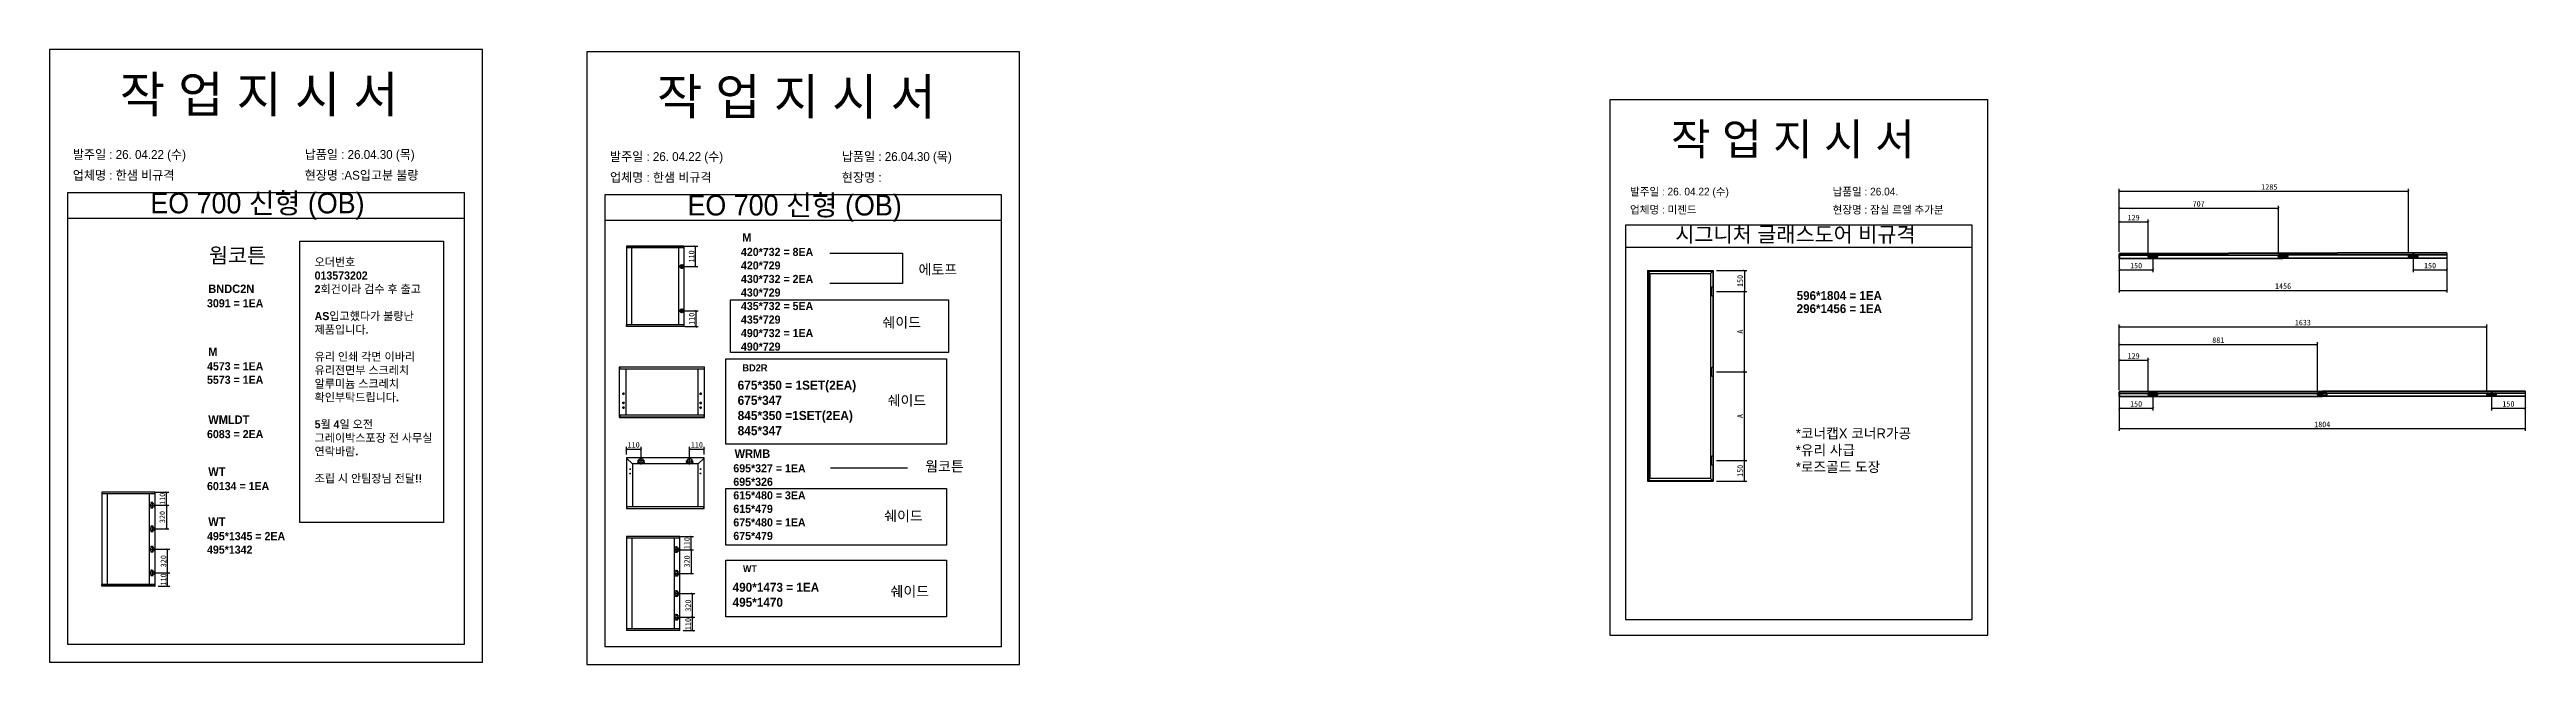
# Model space of a CAD drawing. Header units: millimetres. Extents: x -44117 to 256353, y -2095463 to 65325.
# Drawn here: x 110808 to 121812, y -891624 to -888895 of the extents above; entities that cross this region are included whole.
import ezdxf

# ---------------------------------------------------------------- set-up
doc = ezdxf.new("R2010")
doc.units = ezdxf.units.MM
doc.header["$LTSCALE"] = 10
doc.layers.add('1', color=2, linetype='Continuous', lineweight=40)
doc.layers.add('Layer1', color=7, linetype='Continuous', lineweight=70)
doc.styles.add('MtX_Gulim', font='')
doc.styles.get('MtX_Gulim').set_extended_font_data('Gulim', bold=True)
doc.dimstyles.new('ISO-25', dxfattribs={"dimtxt": 2.5, "dimasz": 2.5, "dimexe": 1, "dimexo": 1, "dimtad": 1, "dimtxsty": 'Standard', "dimblk": 'ARCHTICK', "dimcen": 2.5, "dimadec": 0, "dimazin": 0, "dimtfac": 1, "dimtmove": 0, "dimatfit": 3, "dimfxl": 0, "dimarcsym": 0})

msp = doc.modelspace()

# ---------------------------------------------------------------- texts
at = {"linetype": 'Continuous', "style": 'MtX_Gulim'}
for s, height, p in [('M', 37.49849, (113885.39677, -889747.79676)), ('BNDC2N', 37.498494, (111513.13663, -889975.68798)), ('596*1804 = 1EA', 39.2712622, (118570.27152, -890006.69796)), ('296*1456 = 1EA', 39.2712622, (118570.27152, -890064.60796)), ('M', 37.49849, (111513.13663, -890255.27239)), ('BD2R', 31.421769, (113885.81522, -890323.64131)), ('WMLDT', 37.498494, (111513.13663, -890556.57209)), ('WRMB', 37.498494, (113851.48874, -890707.52779)), ('WT', 37.498494, (111513.13663, -890787.29709)), ('WT', 37.498494, (111513.13663, -891009.4534)), ('WT', 30.315933, (113888.72118, -891214.4855))]:
    msp.add_text(s, height=height, dxfattribs=at).set_placement(p)
at = {"attachment_point": 1}
for s, width, gutter_width, heights, insert, char_height in [('{\\fGulim|b0|i0|c129|p50;작 업 지 시 서}', 3786.0728481, 14.30944, [-178.40505], (111120.11949, -889014.27026), 160.2657825), ('{\\fGulim|b0|i0|c129|p50;작 업 지 시 서}', 3786.0728481, 14.30944, [-178.40505], (113506.6303, -889023.6356), 160.2657825), ('{\\fGulim|b0|i0|c129|p50;작 업 지 시 서}', 3307.3198183, 12.5, [-155.84554], (118012.13222, -889222.88071), 140), ('\\pt11;{\\fGulim|b0|i0|c129|p50;발주일 : 26. 04.22 (수)}', 3786.0728481, 14.30944, [39.49878], (110911.27661, -889341.01398), 39.2651167), ('{\\fGulim|b0|i0|c129|p50;납품일 : 26.04.30 (목)}', 3786.0728481, 14.30944, [40.16974], (111941.53143, -889341.01398), 39.2651167), ('\\pt11;{\\fGulim|b0|i0|c129|p50;발주일 : 26. 04.22 (수)}', 3786.0728481, 14.30944, [39.49878], (113297.78741, -889350.37931), 39.2651167), ('{\\fGulim|b0|i0|c129|p50;납품일 : 26.04.30 (목)}', 3786.0728481, 14.30944, [40.16974], (114328.04224, -889350.37931), 39.2651167), ('{\\fGulim|b0|i0|c129|p50;업체명 : 한샘 비규격}', 3786.0728481, 14.30944, [41.34032], (110911.27661, -889433.34559), 39.2651167), ('{\\fGulim|b0|i0|c129|p50;현장명 :AS입고분 불량}', 3786.0728481, 14.30944, [45.21037], (111941.53143, -889433.34559), 39.2651167), ('{\\fGulim|b0|i0|c129|p50;업체명 : 한샘 비규격}', 3786.0728481, 14.30944, [41.34032], (113297.78741, -889442.71092), 39.2651167), ('{\\fGulim|b0|i0|c129|p50;현장명 :}', 3786.0728481, 14.30944, [45.21037], (114328.04224, -889442.71092), 39.2651167), ('{\\fGulim|b0|i0|c129|p50;EO 700 신형 (OB)}', 2155.3243433, 8.14604, [-114.80382], (111255.50316, -889530.85105), 91.2356303), ('{\\fGulim|b0|i0|c129|p50;EO 700 신형 (OB)}', 2155.3243433, 8.14604, [-114.80382], (113642.01396, -889540.21638), 91.2356303), ('{\\fGulim|b0|i0|c129|p50;업체명 : 미젠드}', 3307.3198183, 12.5, [36.11279], (117829.69774, -889588.96351), 34.3), ('\\pt11;{\\fGulim|b0|i0|c129|p50;발주일 : 26. 04.22 (수)}', 3307.3198183, 12.5, [34.50412], (117829.69774, -889508.30733), 34.3), ('{\\fGulim|b0|i0|c129|p50;현장명 : 잠실 르엘 추가분}', 3307.3198183, 12.5, [-38.31917], (118729.67573, -889588.96351), 34.3), ('{\\fGulim|b0|i0|c129|p50;납품일 : 26.04.}', 3307.3198183, 12.5, [35.09023], (118729.67573, -889508.30733), 34.3), ('{\\fGulim|b0|i0|c129|p50;시그니처 글래스도어 비규격}', 1597.0710432, 6.03612, [-75.34624], (118031.04768, -889681.67013), 67.6045736), ('{\\f굴림|b1|i0|c129|p50;웜코튼}', 20428.7433951, 262.73174, [-72.92146], (111515.7794, -889775.22491), 67.5595903), ('{\\f굴림|b1|i0|c129|p50;오더번호\\P013573202\\P2회건이라 검수 후 출고\\P\\PAS입고했다가 불량난\\P제품입니다.\\P\\P\\C1;유리 인쇄 각면 이바리\\P유리전면부 스크레치\\P알루미늄 스크레치\\P\\C256;확인부탁드립니다.\\P\\P5월 4일 오전 그레이박스포장 전 사무실 연락바람.\\P\\P조립 시 안팀장님 전달!!}', 546.7158855, 140.08053, [1113.87642], (111985.46823, -889819.94584), 36.0207087), ('{\\f굴림|b1|i0|c129|p50;420*732 = 8EA\\P\\C1;420*729\\P\\C256;430*732 = 2EA\\P\\C1;430*729\\P\\C256;435*732 = 5EA\\P\\C240;\\c2367469;435*729\\P\\C256;490*732 = 1EA\\P\\C240;\\c2367469;490*729}', 10891.9816234, 140.08053, [-457.92994], (113879.7301, -889775.14835), 36.0207087), ('{\\f굴림|b1|i0|c129|p50;에토프}', 13746.5878503, 176.7933, [-50.57251], (114668.63, -889848.79451), 45.4611341), ('{\\f굴림|b1|i0|c129|p50;3091 = 1EA}', 10891.9816234, 140.08053, [-37.11658], (111507.46995, -890003.03956), 36.0207087), ('{\\f굴림|b1|i0|c129|p50;쉐이드}', 13746.5878503, 176.7933, [-50.51237], (114508.31006, -890083.33665), 45.4611341), ('{\\f굴림|b1|i0|c129|p50;4573 = 1EA\\P5573 = 1EA}', 10891.9816234, 140.08053, [-97.24638], (111507.46995, -890282.62397), 36.0207087), ('{\\f굴림|b1|i0|c129|p50;675*350 = 1SET(2EA)\\P\\C1;675*347\\P\\C256;845*350 =1SET(2EA)\\P\\C1;845*347}', 12198.822037, 156.88766, [-252.46106], (113864.99205, -890364.59978), 40.342541), ('{\\f굴림|b1|i0|c129|p50;쉐이드}', 13746.5878503, 176.7933, [-50.51237], (114531.46738, -890430.47764), 45.4611341), ('{\\f굴림|b1|i0|c129|p50;6083 = 2EA}', 10891.9816234, 140.08053, [-37.06893], (111507.46995, -890583.92368), 36.0207087), ('{\\fGulim|b0|i0|c129|p50;*코너캡X 코너R가공\\P*유리 사급\\P*로즈골드 도장}', 1055.7982644, 3.99038, [-202.89078], (118565.93083, -890576.20932), 44.6923083), ('{\\f굴림|b1|i0|c129|p50;695*327 = 1EA\\P\\C1;695*326\\P\\C256;615*480 = 3EA\\P\\C1;615*479\\P\\C256;675*480 = 1EA\\P\\C1;675*479}', 10891.9816234, 140.08053, [454.32757], (113845.82207, -890735.59967), 36.0207087), ('{\\f굴림|b1|i0|c129|p50;웜코튼}', 13746.5878503, 176.7933, [-49.06916], (114698.31888, -890722.62016), 45.4611341), ('{\\f굴림|b1|i0|c129|p50;60134 = 1EA}', 10891.9816234, 140.08053, [-37.11658], (111507.46995, -890814.64868), 36.0207087), ('{\\f굴림|b1|i0|c129|p50;쉐이드}', 13746.5878503, 176.7933, [-50.51237], (114515.96646, -890942.51138), 45.4611341), ('{\\f굴림|b1|i0|c129|p50;495*1345 = 2EA\\P\\C1;495*1342}', 10891.9816234, 140.08053, [97.15109], (111507.46995, -891036.80499), 36.0207087), ('{\\f굴림|b1|i0|c129|p50;490*1473 = 1EA\\P\\C1;495*1470}', 12072.7918459, 155.2668, [-107.68333], (113842.52396, -891261.9661), 39.9257485), ('{\\f굴림|b1|i0|c129|p50;쉐이드}', 13746.5878503, 176.7933, [-50.51237], (114544.19885, -891277.10579), 45.4611341)]:
    msp.add_mtext_dynamic_manual_height_columns(s, width=width, gutter_width=gutter_width, heights=heights, dxfattribs=dict(at, insert=insert, char_height=char_height))

# ---------------------------------------------------------------- blocks, each defined once
blk = doc.blocks.new('_ArchTick')
at = {"color": 0, "linetype": 'ByBlock', "const_width": 0.15}
blk.add_lwpolyline([(-0.5, -0.5), (0.5, 0.5)], dxfattribs=at)
blk = doc.blocks.new('*D5861')
at = {"color": 0, "lineweight": -2}
for p, q in [((111280, -890860), (111338, -890860)), ((111280, -890918), (111338, -890918)), ((111328, -890918), (111328, -890860))]:
    blk.add_line(p, q, dxfattribs=at)
at = {"layer": 'Defpoints', "color": 0}
for p in [(111265, -890860), (111265, -890918), (111328, -890860)]:
    blk.add_point(p, dxfattribs=at)
at = {"color": 0, "lineweight": -2, "xscale": 10, "yscale": 10, "zscale": 10}
for p, rotation in [((111328, -890860), 90), ((111328, -890918), 270)]:
    blk.add_blockref('_ArchTick', p, dxfattribs=dict(at, rotation=rotation))
at = {"color": 0, "insert": (111309, -890889), "char_height": 25, "attachment_point": 5, "rotation": 90}
blk.add_mtext('110', dxfattribs=at)
blk = doc.blocks.new('*D5862')
at = {"color": 0, "lineweight": -2}
for p, q in [((111280, -891218), (111342, -891218)), ((111332, -891277), (111332, -891218)), ((111291, -891277), (111342, -891277))]:
    blk.add_line(p, q, dxfattribs=at)
at = {"layer": 'Defpoints', "color": 0}
for p in [(111265, -891218), (111332, -891218), (111276, -891277)]:
    blk.add_point(p, dxfattribs=at)
at = {"color": 0, "lineweight": -2, "xscale": 10, "yscale": 10, "zscale": 10}
for p, rotation in [((111332, -891218), 90), ((111332, -891277), 270)]:
    blk.add_blockref('_ArchTick', p, dxfattribs=dict(at, rotation=rotation))
at = {"color": 0, "insert": (111314, -891247), "char_height": 25, "attachment_point": 5, "rotation": 90}
blk.add_mtext('110', dxfattribs=at)
blk = doc.blocks.new('*D5863')
at = {"color": 0, "lineweight": -2}
for p, q in [((111280, -891113), (111342, -891113)), ((111332, -891218), (111332, -891113)), ((111280, -891218), (111342, -891218))]:
    blk.add_line(p, q, dxfattribs=at)
at = {"layer": 'Defpoints', "color": 0}
for p in [(111265, -891113), (111332, -891113), (111265, -891218)]:
    blk.add_point(p, dxfattribs=at)
at = {"color": 0, "lineweight": -2, "xscale": 10, "yscale": 10, "zscale": 10}
for p, rotation in [((111332, -891113), 90), ((111332, -891218), 270)]:
    blk.add_blockref('_ArchTick', p, dxfattribs=dict(at, rotation=rotation))
at = {"color": 0, "insert": (111314, -891166), "char_height": 25, "attachment_point": 5, "rotation": 90}
blk.add_mtext('320', dxfattribs=at)
blk = doc.blocks.new('*D5864')
at = {"color": 0, "lineweight": -2}
for p, q in [((111280, -890918), (111338, -890918)), ((111328, -890918), (111328, -891023)), ((111280, -891023), (111338, -891023))]:
    blk.add_line(p, q, dxfattribs=at)
at = {"layer": 'Defpoints', "color": 0}
for p in [(111265, -890918), (111265, -891023), (111328, -891023)]:
    blk.add_point(p, dxfattribs=at)
at = {"color": 0, "lineweight": -2, "xscale": 10, "yscale": 10, "zscale": 10}
for p, rotation in [((111328, -890918), 90), ((111328, -891023), 270)]:
    blk.add_blockref('_ArchTick', p, dxfattribs=dict(at, rotation=rotation))
at = {"color": 0, "insert": (111309, -890970), "char_height": 25, "attachment_point": 5, "rotation": 90}
blk.add_mtext('320', dxfattribs=at)
blk = doc.blocks.new('*D5865')
at = {"color": 0, "lineweight": -2}
for p, q in [((113631, -889768), (113688, -889768)), ((113678, -889858), (113678, -889768)), ((113631, -889858), (113688, -889858))]:
    blk.add_line(p, q, dxfattribs=at)
at = {"layer": 'Defpoints', "color": 0}
for p in [(113616, -889768), (113678, -889768), (113616, -889858)]:
    blk.add_point(p, dxfattribs=at)
at = {"color": 0, "lineweight": -2, "xscale": 10, "yscale": 10, "zscale": 10}
for p, rotation in [((113678, -889768), 90), ((113678, -889858), 270)]:
    blk.add_blockref('_ArchTick', p, dxfattribs=dict(at, rotation=rotation))
at = {"color": 0, "insert": (113660, -889813), "char_height": 25, "attachment_point": 5, "rotation": 90}
blk.add_mtext('110', dxfattribs=at)
blk = doc.blocks.new('*D5866')
at = {"color": 0, "lineweight": -2}
for p, q in [((113631, -890055), (113689, -890055)), ((113631, -890125), (113689, -890125)), ((113679, -890055), (113679, -890125))]:
    blk.add_line(p, q, dxfattribs=at)
at = {"layer": 'Defpoints', "color": 0}
for p in [(113616, -890055), (113616, -890125), (113679, -890125)]:
    blk.add_point(p, dxfattribs=at)
at = {"color": 0, "lineweight": -2, "xscale": 10, "yscale": 10, "zscale": 10}
for p, rotation in [((113679, -890055), 90), ((113679, -890125), 270)]:
    blk.add_blockref('_ArchTick', p, dxfattribs=dict(at, rotation=rotation))
at = {"color": 0, "insert": (113661, -890090), "char_height": 25, "attachment_point": 5, "rotation": 90}
blk.add_mtext('110', dxfattribs=at)
blk = doc.blocks.new('*D5867')
at = {"color": 0, "lineweight": -2}
for p, q in [((113371, -890693), (113371, -890659)), ((113371, -890669), (113436, -890669)), ((113436, -890706), (113436, -890659))]:
    blk.add_line(p, q, dxfattribs=at)
at = {"layer": 'Defpoints', "color": 0}
for p in [(113436, -890669), (113371, -890708), (113436, -890721)]:
    blk.add_point(p, dxfattribs=at)
at = {"color": 0, "lineweight": -2, "xscale": 10, "yscale": 10, "zscale": 10, "rotation": 180}
blk.add_blockref('_ArchTick', (113371, -890669), dxfattribs=at)
at = {"color": 0, "lineweight": -2, "xscale": 10, "yscale": 10, "zscale": 10}
blk.add_blockref('_ArchTick', (113436, -890669), dxfattribs=at)
at = {"color": 0, "insert": (113403, -890650), "char_height": 25, "attachment_point": 5}
blk.add_mtext('110', dxfattribs=at)
blk = doc.blocks.new('*D5868')
at = {"color": 0, "lineweight": -2}
for p, q in [((113651, -890706), (113651, -890659)), ((113651, -890669), (113716, -890669)), ((113716, -890693), (113716, -890659))]:
    blk.add_line(p, q, dxfattribs=at)
at = {"layer": 'Defpoints', "color": 0}
for p in [(113716, -890669), (113651, -890721), (113716, -890708)]:
    blk.add_point(p, dxfattribs=at)
at = {"color": 0, "lineweight": -2, "xscale": 10, "yscale": 10, "zscale": 10, "rotation": 180}
blk.add_blockref('_ArchTick', (113651, -890669), dxfattribs=at)
at = {"color": 0, "lineweight": -2, "xscale": 10, "yscale": 10, "zscale": 10}
blk.add_blockref('_ArchTick', (113716, -890669), dxfattribs=at)
at = {"color": 0, "insert": (113684, -890650), "char_height": 25, "attachment_point": 5}
blk.add_mtext('110', dxfattribs=at)
blk = doc.blocks.new('*D5870')
at = {"color": 0, "lineweight": -2}
for p, q in [((113611, -891057), (113669, -891057)), ((113611, -891115), (113669, -891115)), ((113659, -891115), (113659, -891057))]:
    blk.add_line(p, q, dxfattribs=at)
at = {"layer": 'Defpoints', "color": 0}
for p in [(113596, -891057), (113596, -891115), (113659, -891057)]:
    blk.add_point(p, dxfattribs=at)
at = {"color": 0, "lineweight": -2, "xscale": 10, "yscale": 10, "zscale": 10}
for p, rotation in [((113659, -891057), 90), ((113659, -891115), 270)]:
    blk.add_blockref('_ArchTick', p, dxfattribs=dict(at, rotation=rotation))
at = {"color": 0, "insert": (113640, -891086), "char_height": 25, "attachment_point": 5, "rotation": 90}
blk.add_mtext('110', dxfattribs=at)
blk = doc.blocks.new('*D5871')
at = {"color": 0, "lineweight": -2}
for p, q in [((113611, -891415), (113674, -891415)), ((113664, -891474), (113664, -891415)), ((113623, -891474), (113674, -891474))]:
    blk.add_line(p, q, dxfattribs=at)
at = {"layer": 'Defpoints', "color": 0}
for p in [(113596, -891415), (113664, -891415), (113608, -891474)]:
    blk.add_point(p, dxfattribs=at)
at = {"color": 0, "lineweight": -2, "xscale": 10, "yscale": 10, "zscale": 10}
for p, rotation in [((113664, -891415), 90), ((113664, -891474), 270)]:
    blk.add_blockref('_ArchTick', p, dxfattribs=dict(at, rotation=rotation))
at = {"color": 0, "insert": (113645, -891445), "char_height": 25, "attachment_point": 5, "rotation": 90}
blk.add_mtext('110', dxfattribs=at)
blk = doc.blocks.new('*D5872')
at = {"color": 0, "lineweight": -2}
for p, q in [((113611, -891310), (113674, -891310)), ((113664, -891415), (113664, -891310)), ((113611, -891415), (113674, -891415))]:
    blk.add_line(p, q, dxfattribs=at)
at = {"layer": 'Defpoints', "color": 0}
for p in [(113596, -891310), (113664, -891310), (113596, -891415)]:
    blk.add_point(p, dxfattribs=at)
at = {"color": 0, "lineweight": -2, "xscale": 10, "yscale": 10, "zscale": 10}
for p, rotation in [((113664, -891310), 90), ((113664, -891415), 270)]:
    blk.add_blockref('_ArchTick', p, dxfattribs=dict(at, rotation=rotation))
at = {"color": 0, "insert": (113645, -891363), "char_height": 25, "attachment_point": 5, "rotation": 90}
blk.add_mtext('320', dxfattribs=at)
blk = doc.blocks.new('*D5873')
at = {"color": 0, "lineweight": -2}
for p, q in [((113611, -891115), (113669, -891115)), ((113659, -891115), (113659, -891220)), ((113611, -891220), (113669, -891220))]:
    blk.add_line(p, q, dxfattribs=at)
at = {"layer": 'Defpoints', "color": 0}
for p in [(113596, -891115), (113596, -891220), (113659, -891220)]:
    blk.add_point(p, dxfattribs=at)
at = {"color": 0, "lineweight": -2, "xscale": 10, "yscale": 10, "zscale": 10}
for p, rotation in [((113659, -891115), 90), ((113659, -891220), 270)]:
    blk.add_blockref('_ArchTick', p, dxfattribs=dict(at, rotation=rotation))
at = {"color": 0, "insert": (113640, -891167), "char_height": 25, "attachment_point": 5, "rotation": 90}
blk.add_mtext('320', dxfattribs=at)
blk = doc.blocks.new('*D5874')
at = {"color": 0, "lineweight": -2}
for p, q in [((118214, -889876), (118348, -889876)), ((118338, -889876), (118338, -889969)), ((118214, -889969), (118348, -889969))]:
    blk.add_line(p, q, dxfattribs=at)
at = {"layer": 'Defpoints', "color": 0}
for p in [(118199, -889876), (118199, -889969), (118338, -889969)]:
    blk.add_point(p, dxfattribs=at)
at = {"color": 0, "lineweight": -2, "xscale": 10, "yscale": 10, "zscale": 10}
for p, rotation in [((118338, -889876), 90), ((118338, -889969), 270)]:
    blk.add_blockref('_ArchTick', p, dxfattribs=dict(at, rotation=rotation))
at = {"color": 0, "insert": (118319, -889922), "char_height": 25, "attachment_point": 5, "rotation": 90}
blk.add_mtext('150', dxfattribs=at)
blk = doc.blocks.new('*D5875')
at = {"color": 0, "lineweight": -2}
for p, q in [((118214, -890719), (118348, -890719)), ((118214, -890811), (118348, -890811)), ((118338, -890811), (118338, -890719))]:
    blk.add_line(p, q, dxfattribs=at)
at = {"layer": 'Defpoints', "color": 0}
for p in [(118199, -890719), (118199, -890811), (118338, -890719)]:
    blk.add_point(p, dxfattribs=at)
at = {"color": 0, "lineweight": -2, "xscale": 10, "yscale": 10, "zscale": 10}
for p, rotation in [((118338, -890719), 90), ((118338, -890811), 270)]:
    blk.add_blockref('_ArchTick', p, dxfattribs=dict(at, rotation=rotation))
at = {"color": 0, "insert": (118319, -890765), "char_height": 25, "attachment_point": 5, "rotation": 90}
blk.add_mtext('150', dxfattribs=at)
blk = doc.blocks.new('*D5876')
at = {"color": 0, "lineweight": -2}
for p, q in [((118214, -890326), (118348, -890326)), ((118338, -890719), (118338, -890326)), ((118214, -890719), (118348, -890719))]:
    blk.add_line(p, q, dxfattribs=at)
at = {"layer": 'Defpoints', "color": 0}
for p in [(118199, -890326), (118338, -890326), (118199, -890719)]:
    blk.add_point(p, dxfattribs=at)
at = {"color": 0, "lineweight": -2, "xscale": 10, "yscale": 10, "zscale": 10}
for p, rotation in [((118338, -890326), 90), ((118338, -890719), 270)]:
    blk.add_blockref('_ArchTick', p, dxfattribs=dict(at, rotation=rotation))
at = {"color": 0, "insert": (118319, -890522), "char_height": 25, "attachment_point": 5, "rotation": 90}
blk.add_mtext('A', dxfattribs=at)
blk = doc.blocks.new('*D5877')
at = {"color": 0, "lineweight": -2}
for p, q in [((118214, -889969), (118348, -889969)), ((118338, -890326), (118338, -889969)), ((118214, -890326), (118348, -890326))]:
    blk.add_line(p, q, dxfattribs=at)
at = {"layer": 'Defpoints', "color": 0}
for p in [(118199, -889969), (118338, -889969), (118199, -890326)]:
    blk.add_point(p, dxfattribs=at)
at = {"color": 0, "lineweight": -2, "xscale": 10, "yscale": 10, "zscale": 10}
for p, rotation in [((118338, -889969), 90), ((118338, -890326), 270)]:
    blk.add_blockref('_ArchTick', p, dxfattribs=dict(at, rotation=rotation))
at = {"color": 0, "insert": (118319, -890147), "char_height": 25, "attachment_point": 5, "rotation": 90}
blk.add_mtext('A', dxfattribs=at)
blk = doc.blocks.new('*D5878')
at = {"color": 0, "lineweight": -2}
for p, q in [((120003, -889816), (120003, -889883)), ((120003, -889873), (120153, -889873)), ((120153, -889822), (120153, -889883))]:
    blk.add_line(p, q, dxfattribs=at)
at = {"layer": 'Defpoints', "color": 0}
for p in [(120003, -889801), (120153, -889807), (120153, -889873)]:
    blk.add_point(p, dxfattribs=at)
at = {"color": 0, "lineweight": -2, "xscale": 10, "yscale": 10, "zscale": 10, "rotation": 180}
blk.add_blockref('_ArchTick', (120003, -889873), dxfattribs=at)
at = {"color": 0, "lineweight": -2, "xscale": 10, "yscale": 10, "zscale": 10}
blk.add_blockref('_ArchTick', (120153, -889873), dxfattribs=at)
at = {"color": 0, "insert": (120078, -889854), "char_height": 25, "attachment_point": 5}
blk.add_mtext('150', dxfattribs=at)
blk = doc.blocks.new('*D5879')
at = {"color": 0, "lineweight": -2}
for p, q in [((120003, -889816), (120003, -889974)), ((121459, -889834), (121459, -889974)), ((120003, -889964), (121459, -889964))]:
    blk.add_line(p, q, dxfattribs=at)
at = {"layer": 'Defpoints', "color": 0}
for p in [(120003, -889801), (121459, -889819), (121459, -889964)]:
    blk.add_point(p, dxfattribs=at)
at = {"color": 0, "lineweight": -2, "xscale": 10, "yscale": 10, "zscale": 10, "rotation": 180}
blk.add_blockref('_ArchTick', (120003, -889964), dxfattribs=at)
at = {"color": 0, "lineweight": -2, "xscale": 10, "yscale": 10, "zscale": 10}
blk.add_blockref('_ArchTick', (121459, -889964), dxfattribs=at)
at = {"color": 0, "insert": (120731, -889945), "char_height": 25, "attachment_point": 5}
blk.add_mtext('1456', dxfattribs=at)
blk = doc.blocks.new('*D5880')
at = {"color": 0, "lineweight": -2}
for p, q in [((120003, -889793), (120003, -889650)), ((120003, -889660), (120132, -889660)), ((120132, -889797), (120132, -889650))]:
    blk.add_line(p, q, dxfattribs=at)
at = {"layer": 'Defpoints', "color": 0}
for p in [(120132, -889660), (120003, -889808), (120132, -889812)]:
    blk.add_point(p, dxfattribs=at)
at = {"color": 0, "lineweight": -2, "xscale": 10, "yscale": 10, "zscale": 10, "rotation": 180}
blk.add_blockref('_ArchTick', (120003, -889660), dxfattribs=at)
at = {"color": 0, "lineweight": -2, "xscale": 10, "yscale": 10, "zscale": 10}
blk.add_blockref('_ArchTick', (120132, -889660), dxfattribs=at)
at = {"color": 0, "insert": (120067, -889641), "char_height": 25, "attachment_point": 5}
blk.add_mtext('129', dxfattribs=at)
blk = doc.blocks.new('*D5881')
at = {"color": 0, "lineweight": -2}
for p, q in [((121459, -889820), (121459, -889883)), ((121309, -889822), (121309, -889883)), ((121309, -889873), (121459, -889873))]:
    blk.add_line(p, q, dxfattribs=at)
at = {"layer": 'Defpoints', "color": 0}
for p in [(121309, -889807), (121459, -889805), (121459, -889873)]:
    blk.add_point(p, dxfattribs=at)
at = {"color": 0, "lineweight": -2, "xscale": 10, "yscale": 10, "zscale": 10, "rotation": 180}
blk.add_blockref('_ArchTick', (121309, -889873), dxfattribs=at)
at = {"color": 0, "lineweight": -2, "xscale": 10, "yscale": 10, "zscale": 10}
blk.add_blockref('_ArchTick', (121459, -889873), dxfattribs=at)
at = {"color": 0, "insert": (121384, -889854), "char_height": 25, "attachment_point": 5}
blk.add_mtext('150', dxfattribs=at)
blk = doc.blocks.new('*D5882')
at = {"color": 0, "lineweight": -2}
for p, q in [((120003, -889786), (120003, -889513)), ((120003, -889523), (121288, -889523)), ((121288, -889797), (121288, -889513))]:
    blk.add_line(p, q, dxfattribs=at)
at = {"layer": 'Defpoints', "color": 0}
for p in [(121288, -889523), (120003, -889801), (121288, -889812)]:
    blk.add_point(p, dxfattribs=at)
at = {"color": 0, "lineweight": -2, "xscale": 10, "yscale": 10, "zscale": 10, "rotation": 180}
blk.add_blockref('_ArchTick', (120003, -889523), dxfattribs=at)
at = {"color": 0, "lineweight": -2, "xscale": 10, "yscale": 10, "zscale": 10}
blk.add_blockref('_ArchTick', (121288, -889523), dxfattribs=at)
at = {"color": 0, "insert": (120670, -889505), "char_height": 25, "attachment_point": 5}
blk.add_mtext('1285', dxfattribs=at)
blk = doc.blocks.new('*D5883')
at = {"color": 0, "lineweight": -2}
for p, q in [((120003, -890430), (120003, -890497)), ((120153, -890436), (120153, -890497)), ((120003, -890487), (120153, -890487))]:
    blk.add_line(p, q, dxfattribs=at)
at = {"layer": 'Defpoints', "color": 0}
for p in [(120003, -890415), (120153, -890421), (120153, -890487)]:
    blk.add_point(p, dxfattribs=at)
at = {"color": 0, "lineweight": -2, "xscale": 10, "yscale": 10, "zscale": 10, "rotation": 180}
blk.add_blockref('_ArchTick', (120003, -890487), dxfattribs=at)
at = {"color": 0, "lineweight": -2, "xscale": 10, "yscale": 10, "zscale": 10}
blk.add_blockref('_ArchTick', (120153, -890487), dxfattribs=at)
at = {"color": 0, "insert": (120078, -890468), "char_height": 25, "attachment_point": 5}
blk.add_mtext('150', dxfattribs=at)
blk = doc.blocks.new('*D5884')
at = {"color": 0, "lineweight": -2}
for p, q in [((120003, -890430), (120003, -890587)), ((121807, -890448), (121807, -890587)), ((120003, -890577), (121807, -890577))]:
    blk.add_line(p, q, dxfattribs=at)
at = {"layer": 'Defpoints', "color": 0}
for p in [(120003, -890415), (121807, -890433), (121807, -890577)]:
    blk.add_point(p, dxfattribs=at)
at = {"color": 0, "lineweight": -2, "xscale": 10, "yscale": 10, "zscale": 10, "rotation": 180}
blk.add_blockref('_ArchTick', (120003, -890577), dxfattribs=at)
at = {"color": 0, "lineweight": -2, "xscale": 10, "yscale": 10, "zscale": 10}
blk.add_blockref('_ArchTick', (121807, -890577), dxfattribs=at)
at = {"color": 0, "insert": (120905, -890559), "char_height": 25, "attachment_point": 5}
blk.add_mtext('1804', dxfattribs=at)
blk = doc.blocks.new('*D5885')
at = {"color": 0, "lineweight": -2}
for p, q in [((120003, -890407), (120003, -890264)), ((120003, -890274), (120132, -890274)), ((120132, -890411), (120132, -890264))]:
    blk.add_line(p, q, dxfattribs=at)
at = {"layer": 'Defpoints', "color": 0}
for p in [(120132, -890274), (120003, -890422), (120132, -890426)]:
    blk.add_point(p, dxfattribs=at)
at = {"color": 0, "lineweight": -2, "xscale": 10, "yscale": 10, "zscale": 10, "rotation": 180}
blk.add_blockref('_ArchTick', (120003, -890274), dxfattribs=at)
at = {"color": 0, "lineweight": -2, "xscale": 10, "yscale": 10, "zscale": 10}
blk.add_blockref('_ArchTick', (120132, -890274), dxfattribs=at)
at = {"color": 0, "insert": (120067, -890255), "char_height": 25, "attachment_point": 5}
blk.add_mtext('129', dxfattribs=at)
blk = doc.blocks.new('*D5886')
at = {"color": 0, "lineweight": -2}
for p, q in [((121657, -890436), (121657, -890497)), ((121807, -890434), (121807, -890497)), ((121657, -890487), (121807, -890487))]:
    blk.add_line(p, q, dxfattribs=at)
at = {"layer": 'Defpoints', "color": 0}
for p in [(121657, -890421), (121807, -890419), (121807, -890487)]:
    blk.add_point(p, dxfattribs=at)
at = {"color": 0, "lineweight": -2, "xscale": 10, "yscale": 10, "zscale": 10, "rotation": 180}
blk.add_blockref('_ArchTick', (121657, -890487), dxfattribs=at)
at = {"color": 0, "lineweight": -2, "xscale": 10, "yscale": 10, "zscale": 10}
blk.add_blockref('_ArchTick', (121807, -890487), dxfattribs=at)
at = {"color": 0, "insert": (121732, -890468), "char_height": 25, "attachment_point": 5}
blk.add_mtext('150', dxfattribs=at)
blk = doc.blocks.new('*D5887')
at = {"color": 0, "lineweight": -2}
for p, q in [((120003, -890400), (120003, -890116)), ((120003, -890126), (121636, -890126)), ((121636, -890411), (121636, -890116))]:
    blk.add_line(p, q, dxfattribs=at)
at = {"layer": 'Defpoints', "color": 0}
for p in [(121636, -890126), (120003, -890415), (121636, -890426)]:
    blk.add_point(p, dxfattribs=at)
at = {"color": 0, "lineweight": -2, "xscale": 10, "yscale": 10, "zscale": 10, "rotation": 180}
blk.add_blockref('_ArchTick', (120003, -890126), dxfattribs=at)
at = {"color": 0, "lineweight": -2, "xscale": 10, "yscale": 10, "zscale": 10}
blk.add_blockref('_ArchTick', (121636, -890126), dxfattribs=at)
at = {"color": 0, "insert": (120819, -890107), "char_height": 25, "attachment_point": 5}
blk.add_mtext('1633', dxfattribs=at)
blk = doc.blocks.new('*D5888')
at = {"color": 0, "lineweight": -2}
for p, q in [((120003, -889786), (120003, -889589)), ((120003, -889599), (120710, -889599)), ((120710, -889796), (120710, -889589))]:
    blk.add_line(p, q, dxfattribs=at)
at = {"layer": 'Defpoints', "color": 0}
for p in [(120710, -889599), (120003, -889801), (120710, -889811)]:
    blk.add_point(p, dxfattribs=at)
at = {"color": 0, "lineweight": -2, "xscale": 10, "yscale": 10, "zscale": 10, "rotation": 180}
blk.add_blockref('_ArchTick', (120003, -889599), dxfattribs=at)
at = {"color": 0, "lineweight": -2, "xscale": 10, "yscale": 10, "zscale": 10}
blk.add_blockref('_ArchTick', (120710, -889599), dxfattribs=at)
at = {"color": 0, "insert": (120356, -889580), "char_height": 25, "attachment_point": 5}
blk.add_mtext('707', dxfattribs=at)
blk = doc.blocks.new('*D5889')
at = {"color": 0, "lineweight": -2}
for p, q in [((120003, -890400), (120003, -890194)), ((120003, -890204), (120884, -890204)), ((120884, -890410), (120884, -890194))]:
    blk.add_line(p, q, dxfattribs=at)
at = {"layer": 'Defpoints', "color": 0}
for p in [(120884, -890204), (120003, -890415), (120884, -890425)]:
    blk.add_point(p, dxfattribs=at)
at = {"color": 0, "lineweight": -2, "xscale": 10, "yscale": 10, "zscale": 10, "rotation": 180}
blk.add_blockref('_ArchTick', (120003, -890204), dxfattribs=at)
at = {"color": 0, "lineweight": -2, "xscale": 10, "yscale": 10, "zscale": 10}
blk.add_blockref('_ArchTick', (120884, -890204), dxfattribs=at)
at = {"color": 0, "insert": (120443, -890185), "char_height": 25, "attachment_point": 5}
blk.add_mtext('881', dxfattribs=at)

# ---------------------------------------------------------------- dimensions: what is measured, and where the dimension line sits
for base, p1, p2, picture, middle in [((121287.7641, -889523.33255), (120002.76806, -889801.01385), (121287.7641, -889812.41385), '*D5882', (120670.26608, -889523.33255)), ((121458.76806, -889963.70306), (120002.76806, -889801.01385), (121458.76806, -889819.01385), '*D5879', (120730.76806, -889963.70306)), ((121806.76806, -890577.30043), (120002.76806, -890414.61122), (121806.76806, -890432.61122), '*D5884', (120904.76806, -890577.30043))]:
    dim = msp.add_linear_dim(base=base, p1=p1, p2=p2, dimstyle='ISO-25', override={"dimscale": 10, "dimasz": 1, "dimexo": 1.5})
    dim.commit()
    dim.dimension.update_dxf_attribs({"geometry": picture, "text_midpoint": middle, "dimtype": 160})
for base, p1, p2, picture, middle in [((120709.76806, -889599.11919), (120002.76806, -889801.01385), (120709.76806, -889811.07516), '*D5888', (120356.26806, -889580.36919)), ((120131.76931, -889660.06667), (120002.76806, -889808.31385), (120131.76931, -889812.29923), '*D5880', (120067.26868, -889641.31667)), ((120152.76806, -889873.07747), (120002.76806, -889801.01385), (120152.76806, -889807.16385), '*D5878', (120077.76806, -889854.32747)), ((121458.76806, -889872.9918), (121308.7641, -889807.16385), (121458.76806, -889805.31385), '*D5881', (121383.76608, -889854.2418)), ((121635.7641, -890125.77747), (120002.76806, -890414.61122), (121635.7641, -890426.01122), '*D5887', (120819.26608, -890107.02747)), ((120883.76806, -890204.05543), (120002.76806, -890414.61122), (120883.76806, -890424.67253), '*D5889', (120443.26806, -890185.30543)), ((120131.76931, -890273.66405), (120002.76806, -890421.91122), (120131.76931, -890425.8966), '*D5885', (120067.26868, -890254.91405)), ((120152.76806, -890486.67485), (120002.76806, -890414.61122), (120152.76806, -890420.76122), '*D5883', (120077.76806, -890467.92485)), ((121806.76806, -890486.58917), (121656.7641, -890420.76122), (121806.76806, -890418.91122), '*D5886', (121731.76608, -890467.83917))]:
    dim = msp.add_linear_dim(base=base, p1=p1, p2=p2, dimstyle='ISO-25', override={"dimscale": 10, "dimasz": 1, "dimexo": 1.5})
    dim.commit()
    dim.dimension.update_dxf_attribs({"geometry": picture, "text_midpoint": middle})
for base, p1, p2, text, picture, middle in [((113678.46125, -889767.73164), (113616.34192, -889858.32716), (113616.34192, -889767.73164), '110', '*D5865', (113659.71125, -889813.0294)), ((118337.56064, -889968.70569), (118199.42196, -889876.21123), (118199.42196, -889968.70569), '150', '*D5874', (118318.81064, -889922.45846)), ((118337.56064, -889968.70569), (118199.42196, -890325.56378), (118199.42196, -889968.70569), 'A', '*D5877', (118318.81064, -890147.13473)), ((113679.4548, -890124.50062), (113616.34192, -890054.8051), (113616.34192, -890124.50062), '110', '*D5866', (113660.7048, -890089.65286)), ((118337.56064, -890325.56378), (118199.42196, -890718.86154), (118199.42196, -890325.56378), 'A', '*D5876', (118318.81064, -890522.21266)), ((118337.56064, -890718.86154), (118199.42196, -890811.35601), (118199.42196, -890718.86154), '150', '*D5875', (118318.81064, -890765.10878)), ((111327.68105, -891022.85345), (111264.75591, -890917.67091), (111264.75591, -891022.85345), '320', '*D5864', (111308.93105, -890970.26218)), ((111332.25251, -891113.06345), (111264.75591, -891218.24597), (111264.75591, -891113.06345), '320', '*D5863', (111313.50251, -891165.65471)), ((113658.98429, -891220.01544), (113596.05915, -891114.8329), (113596.05915, -891220.01544), '320', '*D5873', (113640.23429, -891167.42417)), ((111332.25251, -891218.24597), (111276.39445, -891276.75067), (111264.75591, -891218.24597), '110', '*D5862', (111313.50251, -891247.49832)), ((113663.55575, -891310.22544), (113596.05915, -891415.40796), (113596.05915, -891310.22544), '320', '*D5872', (113644.80575, -891362.8167)), ((113663.55575, -891415.40796), (113607.69769, -891473.91266), (113596.05915, -891415.40796), '110', '*D5871', (113644.80575, -891444.66031))]:
    dim = msp.add_linear_dim(base=base, p1=p1, p2=p2, angle=90, text=text, dimstyle='ISO-25', override={"dimscale": 10, "dimasz": 1, "dimexo": 1.5, "dimtxsty": 'Standard'})
    dim.commit()
    dim.dimension.update_dxf_attribs({"geometry": picture, "text_midpoint": middle})
for base, p1, p2, picture, middle in [((113435.69227, -890668.67932), (113371.17222, -890708.25972), (113435.69227, -890720.98615), '*D5867', (113403.43224, -890649.92932)), ((113715.76209, -890668.67932), (113651.24205, -890720.98615), (113715.76209, -890708.25972), '*D5868', (113683.50207, -890649.92932))]:
    dim = msp.add_linear_dim(base=base, p1=p1, p2=p2, text='110', dimstyle='ISO-25', override={"dimscale": 10, "dimasz": 1, "dimexo": 1.5, "dimtxsty": 'Standard'})
    dim.commit()
    dim.dimension.update_dxf_attribs({"geometry": picture, "text_midpoint": middle})
for base, p1, p2, picture, middle in [((111327.68105, -890859.83382), (111264.75591, -890917.67091), (111264.75591, -890859.83382), '*D5861', (111327.68105, -890888.75236)), ((113658.98429, -891056.99581), (113596.05915, -891114.83289), (113596.05915, -891056.99581), '*D5870', (113658.98429, -891085.91435))]:
    dim = msp.add_linear_dim(base=base, p1=p1, p2=p2, angle=90, text='110', dimstyle='ISO-25', override={"dimscale": 10, "dimasz": 1, "dimexo": 1.5, "dimtxsty": 'Standard'})
    dim.commit()
    dim.dimension.update_dxf_attribs({"geometry": picture, "text_midpoint": middle, "dimtype": 160})

# ---------------------------------------------------------------- linework, layer by layer
for p, q in [((112650.87911, -889530.56328), (110887.9555, -889530.56328)), ((115037.38992, -889539.92862), (113274.46631, -889539.92862)), ((112650.87911, -889645.03884), (110887.9555, -889645.03884)), ((115037.38992, -889654.40418), (113274.46631, -889654.40418)), ((119349.32561, -889673.88792), (117809.32561, -889673.88792)), ((113370.56596, -889767.98794), (113370.56596, -890124.24431)), ((113627.42701, -889768.44928), (113370.56596, -889768.44928)), ((113627.42701, -889775.42062), (113370.56596, -889775.42062)), ((113627.17071, -889767.73164), (113370.82226, -889767.73164)), ((113393.37662, -889774.90803), (113393.37662, -890116.81164)), ((113604.36005, -890116.81164), (113604.36005, -889775.42062)), ((113626.14552, -889775.42062), (113626.14552, -889767.73164)), ((113627.42701, -890124.24431), (113627.42701, -889767.98794)), ((119349.32561, -889773.88792), (117809.32561, -889773.88792)), ((121458.76806, -889798.01385), (121458.76806, -889819.01385)), ((117906.85081, -889876.21123), (117906.85081, -890811.35601)), ((117906.85081, -889876.21123), (118199.42196, -889876.21123)), ((117906.85081, -889876.21123), (117919.31461, -889888.67502)), ((117906.85081, -889876.21123), (117912.75471, -889876.21123)), ((117912.75471, -889876.21123), (117912.75471, -890811.35601)), ((118186.95817, -889888.67502), (118199.42196, -889876.21123)), ((118199.42196, -889876.21123), (118199.42196, -890811.35601)), ((113627.42701, -890116.81164), (113370.56596, -890116.81164)), ((113627.42701, -890123.78298), (113370.56596, -890123.78298)), ((113627.17071, -890124.50062), (113370.82226, -890124.50062)), ((113371.84746, -890124.50062), (113371.84746, -890116.81164)), ((113626.14552, -890116.81164), (113626.14552, -890124.50062)), ((113339.24532, -890304.96658), (113339.24532, -890527.23741)), ((113718.18842, -890305.53977), (113339.24532, -890305.53977)), ((113718.18842, -890314.20133), (113339.24532, -890314.20133)), ((113717.86998, -890304.64814), (113339.56376, -890304.64814)), ((113340.83752, -890304.64814), (113340.83752, -890314.20133)), ((113367.90488, -890314.20133), (113367.90488, -890518.00266)), ((113689.52886, -890518.00266), (113689.52886, -890314.20133)), ((113716.59622, -890304.64814), (113716.59622, -890314.20133)), ((113718.18842, -890527.23741), (113718.18842, -890304.96658)), ((113362.65063, -890423.10766), (113352.14212, -890423.10766)), ((113362.65063, -890463.86793), (113352.14212, -890463.86793)), ((113357.39638, -890417.85341), (113357.39638, -890428.36191)), ((113357.39638, -890458.61367), (113357.39638, -890469.12218)), ((113357.39638, -890478.99381), (113357.39638, -890489.50231)), ((113694.78311, -890423.10766), (113705.29161, -890423.10766)), ((113694.78311, -890463.86793), (113705.29161, -890463.86793)), ((113700.03736, -890417.85341), (113700.03736, -890428.36191)), ((113700.03736, -890458.61367), (113700.03736, -890469.12218)), ((113700.03736, -890478.99381), (113700.03736, -890489.50231)), ((121806.76806, -890411.61122), (121806.76806, -890432.61122)), ((113718.18842, -890518.00266), (113339.24532, -890518.00266)), ((113718.18842, -890526.66421), (113339.24532, -890526.66421)), ((113339.56376, -890527.55584), (113717.86998, -890527.55584)), ((113340.83752, -890518.00266), (113340.83752, -890527.55584)), ((113362.65063, -890484.24806), (113352.14212, -890484.24806)), ((113694.78311, -890484.24806), (113705.29161, -890484.24806)), ((113716.59622, -890527.55584), (113716.59622, -890518.00266)), ((113370.87625, -890708.25972), (113370.87625, -890932.60005)), ((113397.217, -890734.60048), (113370.96294, -890708.05045)), ((113715.76209, -890707.96376), (113371.17222, -890707.96376)), ((113384.19462, -890757.68563), (113390.11388, -890757.68563)), ((113384.19462, -890776.62729), (113390.11388, -890776.62729)), ((113387.15425, -890754.72599), (113387.15425, -890760.64526)), ((113387.15425, -890773.66766), (113387.15425, -890779.58693)), ((113397.217, -890734.60048), (113397.217, -890924.60904)), ((113689.7173, -890734.60048), (113397.217, -890734.60048)), ((113451.83568, -890720.98615), (113419.54885, -890720.98615)), ((113424.74161, -890726.90542), (113420.0062, -890726.90542)), ((113422.37391, -890724.53772), (113422.37391, -890729.27313)), ((113435.69226, -890737.12957), (113435.69226, -890704.84274)), ((113451.37833, -890726.90542), (113446.64291, -890726.90542)), ((113449.01062, -890724.53772), (113449.01062, -890729.27313)), ((113635.09863, -890720.98615), (113667.38546, -890720.98615)), ((113640.2914, -890726.90542), (113635.55599, -890726.90542)), ((113637.9237, -890724.53772), (113637.9237, -890729.27313)), ((113651.24205, -890737.12957), (113651.24205, -890704.84274)), ((113666.92812, -890726.90542), (113662.1927, -890726.90542)), ((113664.56041, -890724.53772), (113664.56041, -890729.27313)), ((113689.7173, -890734.60048), (113715.97137, -890708.05045)), ((113689.7173, -890924.01711), (113689.7173, -890734.60048)), ((113702.7397, -890757.68563), (113696.82043, -890757.68563)), ((113702.7397, -890776.62729), (113696.82043, -890776.62729)), ((113699.78006, -890754.72599), (113699.78006, -890760.64526)), ((113699.78006, -890773.66766), (113699.78006, -890779.58693)), ((113716.05805, -890932.60005), (113716.05805, -890708.25972)), ((114620.18179, -890752.52426), (114277.43508, -890752.52426)), ((117919.31461, -890798.89222), (117906.85081, -890811.35601)), ((117906.85081, -890811.35601), (118199.42196, -890811.35601)), ((118186.95817, -890798.89222), (118199.42196, -890811.35601)), ((111039.47888, -890859.35451), (111039.47888, -891276.56237)), ((111276.47245, -890859.83382), (111039.47888, -890859.83382)), ((111276.47245, -890867.07677), (111039.47888, -890867.07677)), ((111276.20616, -890859.08823), (111039.74516, -890859.08823)), ((111040.8103, -890859.08823), (111040.8103, -890867.07677)), ((111063.17824, -890866.5442), (111063.17824, -891268.84012)), ((111250.23132, -890917.67091), (111279.2805, -890917.67091)), ((111252.5068, -891268.84012), (111252.5068, -890867.07677)), ((111262.09306, -890905.68808), (111257.8325, -890905.68808)), ((111259.96278, -890903.5578), (111259.96278, -890907.81836)), ((111264.75591, -890932.1955), (111264.75591, -890903.14632)), ((111275.14102, -890867.07677), (111275.14102, -890859.08823)), ((111276.47245, -891276.56237), (111276.47245, -890859.35451)), ((111250.23132, -891022.85345), (111279.2805, -891022.85345)), ((111262.09306, -890929.65372), (111257.8325, -890929.65372)), ((111262.09306, -891010.87062), (111257.8325, -891010.87062)), ((111259.96278, -890927.52345), (111259.96278, -890931.784)), ((111259.96278, -891008.74034), (111259.96278, -891013.0009)), ((111264.75591, -891008.32886), (111264.75591, -891037.37804)), ((113370.87625, -890924.01711), (113716.05805, -890924.01711)), ((113370.87625, -890932.06732), (113715.76209, -890932.06732)), ((113371.17222, -890932.89601), (113715.76209, -890932.89601)), ((113372.35607, -890924.01711), (113372.35607, -890932.89601)), ((113714.57823, -890932.89601), (113714.57823, -890924.01711)), ((111250.23132, -891113.06345), (111279.2805, -891113.06345)), ((111262.09306, -891034.83626), (111257.8325, -891034.83626)), ((111262.09306, -891101.08062), (111257.8325, -891101.08062)), ((111262.09306, -891125.04626), (111257.8325, -891125.04626)), ((111259.96278, -891032.70598), (111259.96278, -891036.96654)), ((111259.96278, -891098.95034), (111259.96278, -891103.2109)), ((111259.96278, -891122.91598), (111259.96278, -891127.17654)), ((111264.75591, -891098.53886), (111264.75591, -891127.58803)), ((113370.78212, -891056.5165), (113370.78212, -891473.72436)), ((113607.77568, -891056.99581), (113370.78212, -891056.99581)), ((113607.77568, -891064.23876), (113370.78212, -891064.23876)), ((113607.5094, -891056.25021), (113371.0484, -891056.25021)), ((113372.11354, -891056.25021), (113372.11354, -891064.23876)), ((113394.48147, -891063.70619), (113394.48147, -891466.00211)), ((113581.53456, -891114.83289), (113610.58374, -891114.83289)), ((113583.81004, -891466.00211), (113583.81004, -891064.23876)), ((113593.3963, -891102.85007), (113589.13574, -891102.85007)), ((113593.3963, -891126.81571), (113589.13574, -891126.81571)), ((113591.26602, -891100.71979), (113591.26602, -891104.98035)), ((113591.26602, -891124.68543), (113591.26602, -891128.94599)), ((113596.05915, -891129.35749), (113596.05915, -891100.30831)), ((113606.44426, -891064.23876), (113606.44426, -891056.25021)), ((113607.77568, -891473.72436), (113607.77568, -891056.5165)), ((111250.23132, -891218.24598), (111279.2805, -891218.24598)), ((111262.09306, -891206.26314), (111257.8325, -891206.26314)), ((111262.09306, -891230.22878), (111257.8325, -891230.22878)), ((111259.96278, -891204.13286), (111259.96278, -891208.39342)), ((111259.96278, -891228.09851), (111259.96278, -891232.35906)), ((111264.75591, -891203.72138), (111264.75591, -891232.77056)), ((113581.53456, -891220.01544), (113610.58374, -891220.01544)), ((113593.3963, -891208.03261), (113589.13574, -891208.03261)), ((113593.3963, -891231.99825), (113589.13574, -891231.99825)), ((113591.26602, -891205.90233), (113591.26602, -891210.16289)), ((113591.26602, -891229.86797), (113591.26602, -891234.12853)), ((113596.05915, -891205.49085), (113596.05915, -891234.54002)), ((111276.47245, -891268.84012), (111039.47888, -891268.84012)), ((111276.47245, -891276.08307), (111039.47888, -891276.08307)), ((111276.20616, -891276.82867), (111039.74516, -891276.82867)), ((111040.8103, -891276.82867), (111040.8103, -891268.84012)), ((111275.14102, -891268.84012), (111275.14102, -891276.82867)), ((113581.53456, -891310.22544), (113610.58374, -891310.22544)), ((113593.3963, -891298.2426), (113589.13574, -891298.2426)), ((113593.3963, -891322.20825), (113589.13574, -891322.20825)), ((113591.26602, -891296.11233), (113591.26602, -891300.37288)), ((113591.26602, -891320.07797), (113591.26602, -891324.33853)), ((113596.05915, -891295.70084), (113596.05915, -891324.75002)), ((113607.77568, -891466.00211), (113370.78212, -891466.00211)), ((113372.11354, -891473.99065), (113372.11354, -891466.00211)), ((113581.53456, -891415.40796), (113610.58374, -891415.40796)), ((113593.3963, -891403.42513), (113589.13574, -891403.42513)), ((113593.3963, -891427.39077), (113589.13574, -891427.39077)), ((113591.26602, -891401.29485), (113591.26602, -891405.55541)), ((113591.26602, -891425.26049), (113591.26602, -891429.52105)), ((113596.05915, -891400.88337), (113596.05915, -891429.93255)), ((113606.44426, -891466.00211), (113606.44426, -891473.99065)), ((113607.77568, -891473.24506), (113370.78212, -891473.24506)), ((113607.5094, -891473.99065), (113371.0484, -891473.99065))]:
    msp.add_line(p, q)
at = {"linetype": 'Continuous'}
for p, q in [((117919.31461, -890798.89222), (117919.31461, -889888.67502)), ((117919.31461, -889888.67502), (118186.95817, -889888.67502)), ((118186.95817, -889888.67502), (118186.95817, -890798.89222)), ((118186.95817, -890798.89222), (117919.31461, -890798.89222))]:
    msp.add_line(p, q, dxfattribs=at)
for points in [[(110807.82261, -891614.96892), (112731.012, -891614.96892), (112731.012, -888895.02964), (110807.82261, -888895.02964)], [(113194.33342, -891624.33426), (115117.52281, -891624.33426), (115117.52281, -888904.39498), (113194.33342, -888904.39498)], [(117739.32561, -891494.7182), (119419.32561, -891494.7182), (119419.32561, -889118.7182), (117739.32561, -889118.7182)], [(111920.1527, -889744.90144), (112558.46359, -889744.90144), (112558.46359, -890994.86375), (111920.1527, -890994.86375)], [(117908.81878, -889878.1792), (118197.45399, -889878.1792), (118197.45399, -890809.38804), (117908.81878, -890809.38804)], [(113833.76264, -890005.34089), (114801.62007, -890005.34089), (114801.62007, -890239.88303), (113833.76264, -890239.88303)], [(113812.77529, -890267.59422), (114792.50828, -890267.59422), (114792.50828, -890646.62066), (113812.77529, -890646.62066)], [(113812.77529, -890843.55846), (114792.50828, -890843.55846), (114792.50828, -891095.15757), (113812.77529, -891095.15757)], [(113812.77529, -891161.22946), (114792.50828, -891161.22946), (114792.50828, -891412.82857), (113812.77529, -891412.82857)]]:
    msp.add_lwpolyline(points, close=True)
for points in [[(110887.9555, -889530.56328), (110887.9555, -891534.83603), (112650.87911, -891534.83603), (112650.87911, -889530.56328)], [(113274.46631, -889539.92862), (113274.46631, -891544.20137), (115037.38992, -891544.20137), (115037.38992, -889539.92862)], [(117809.32561, -889673.88792), (117809.32561, -891424.7182), (119349.32561, -891424.7182), (119349.32561, -889673.88792)], [(114274.29424, -889798.05233), (114596.87938, -889798.05233), (114596.87938, -889934.14293), (114274.29424, -889934.14293)]]:
    msp.add_lwpolyline(points)
for points in [[(118194.81955, -889988.03583), (118194.81955, -889988.03583, 0.4142135624), (118199.42196, -889983.43342), (118199.42196, -889953.97797, 0.4142135624), (118194.81955, -889949.37556), (118194.81955, -889949.37556, 0.4142135624), (118190.21713, -889953.97797), (118190.21713, -889983.43342, 0.4142135624)], [(118194.81955, -890344.89391), (118194.81955, -890344.89391, 0.4142135624), (118199.42196, -890340.2915), (118199.42196, -890310.83605, 0.4142135624), (118194.81955, -890306.23364), (118194.81955, -890306.23364, 0.4142135624), (118190.21713, -890310.83605), (118190.21713, -890340.2915, 0.4142135624)], [(118194.81955, -890738.19168), (118194.81955, -890738.19168, 0.4142135624), (118199.42196, -890733.58927), (118199.42196, -890704.13382, 0.4142135624), (118194.81955, -890699.53141), (118194.81955, -890699.53141, 0.4142135624), (118190.21713, -890704.13382), (118190.21713, -890733.58927, 0.4142135624)]]:
    msp.add_lwpolyline(points, format="xyb", close=True, dxfattribs=at)
for centre, radius in [((113357.39638, -890423.10766), 3.1844), ((113357.39638, -890463.86793), 3.1844), ((113357.39638, -890484.24806), 3.1844), ((113700.03736, -890423.10766), 3.1844), ((113700.03736, -890463.86793), 3.1844), ((113700.03736, -890484.24806), 3.1844), ((113387.15425, -890757.68563), 0.88789), ((113387.15425, -890776.62729), 0.88789), ((113422.37391, -890726.90542), 0.94708), ((113435.69226, -890720.98615), 10.35872), ((113449.01062, -890726.90542), 0.94708), ((113637.9237, -890726.90542), 0.94708), ((113651.24205, -890720.98615), 10.35872), ((113664.56041, -890726.90542), 0.94708), ((113699.78006, -890757.68563), 0.88789), ((113699.78006, -890776.62729), 0.88789), ((111264.75591, -890917.67091), 9.31997), ((111259.96278, -890905.68808), 0.85211), ((111264.75591, -891022.85345), 9.31997), ((111259.96278, -890929.65372), 0.85211), ((111259.96278, -891010.87062), 0.85211), ((111264.75591, -891113.06345), 9.31997), ((111259.96278, -891034.83626), 0.85211), ((111259.96278, -891101.08062), 0.85211), ((111259.96278, -891125.04626), 0.85211), ((113596.05915, -891114.83289), 9.31997), ((113591.26602, -891102.85007), 0.85211), ((113591.26602, -891126.81571), 0.85211), ((111264.75591, -891218.24598), 9.31997), ((111259.96278, -891206.26314), 0.85211), ((111259.96278, -891230.22878), 0.85211), ((113596.05915, -891220.01544), 9.31997), ((113591.26602, -891208.03261), 0.85211), ((113591.26602, -891231.99825), 0.85211), ((113596.05915, -891310.22544), 9.31997), ((113591.26602, -891298.2426), 0.85211), ((113591.26602, -891322.20825), 0.85211), ((113596.05915, -891415.40796), 9.31997), ((113591.26602, -891403.42513), 0.85211), ((113591.26602, -891427.39077), 0.85211)]:
    msp.add_circle(centre, radius)
for centre, radius, start, end in [((113627.17071, -889767.98794), 0.2563, 0, 90), ((113370.82226, -890124.24432), 0.2563, 180, 270), ((113627.17071, -890124.24432), 0.2563, 270, 0), ((113339.56376, -890304.96658), 0.31844, 90, 180), ((113717.86998, -890304.96658), 0.31844, 0, 90), ((113339.56376, -890527.23741), 0.31844, 180, 270), ((113717.86998, -890527.23741), 0.31844, 270, 0), ((113371.17222, -890708.25972), 0.29596, 90, 180), ((113715.76209, -890708.25972), 0.29596, 0, 90), ((111039.74516, -890859.35451), 0.26628, 90, 180), ((111276.20616, -890859.35451), 0.26628, 0, 90), ((113371.17222, -890932.60005), 0.29596, 180, 270), ((113715.76209, -890932.60005), 0.29596, 270, 0), ((113371.0484, -891056.5165), 0.26628, 90, 180), ((113607.5094, -891056.5165), 0.26628, 0, 90), ((111039.74516, -891276.56238), 0.26628, 180, 270), ((111276.20616, -891276.56238), 0.26628, 270, 0), ((113371.0484, -891473.72437), 0.26628, 180, 270), ((113607.5094, -891473.72437), 0.26628, 270, 0)]:
    msp.add_arc(centre, radius, start, end)
at = {"layer": '1'}
for p, q in [((121458.76806, -889798.01385), (120002.76806, -889801.01385)), ((120002.76806, -889801.01385), (120002.76806, -889822.01385)), ((120002.76806, -889808.31385), (121458.76806, -889805.31385)), ((120002.76806, -889822.01385), (121458.76806, -889819.01385)), ((120137.01806, -889807.16385), (120168.51806, -889807.16385)), ((120168.51806, -889817.66385), (120137.01806, -889817.66385)), ((120152.76806, -889798.01385), (120152.76806, -889819.01385)), ((120715.01806, -889805.82516), (120746.51806, -889805.82516)), ((120746.51806, -889816.32516), (120715.01806, -889816.32516)), ((120730.76806, -889796.67516), (120730.76806, -889817.67516)), ((121293.0141, -889807.16385), (121324.5141, -889807.16385)), ((121324.5141, -889817.66385), (121293.0141, -889817.66385)), ((121308.7641, -889798.01385), (121308.7641, -889819.01385)), ((121806.76806, -890411.61122), (120002.76806, -890414.61122)), ((120002.76806, -890414.61122), (120002.76806, -890435.61122)), ((120002.76806, -890421.91122), (121806.76806, -890418.91122)), ((120002.76806, -890435.61122), (121806.76806, -890432.61122)), ((120137.01806, -890420.76122), (120168.51806, -890420.76122)), ((120168.51806, -890431.26122), (120137.01806, -890431.26122)), ((120152.76806, -890411.61122), (120152.76806, -890432.61122)), ((120889.01806, -890419.42253), (120920.51806, -890419.42253)), ((120920.51806, -890429.92253), (120889.01806, -890429.92253)), ((120904.76806, -890410.27253), (120904.76806, -890431.27253)), ((121641.0141, -890420.76122), (121672.5141, -890420.76122)), ((121672.5141, -890431.26122), (121641.0141, -890431.26122)), ((121656.7641, -890411.61122), (121656.7641, -890432.61122))]:
    msp.add_line(p, q, dxfattribs=at)
for centre, start, end in [((120137.01806, -889812.41385), 90, 270), ((120168.51806, -889812.41385), 270, 90), ((120715.01806, -889811.07516), 90, 270), ((120746.51806, -889811.07516), 270, 90), ((121293.0141, -889812.41385), 90, 270), ((121324.5141, -889812.41385), 270, 90), ((120137.01806, -890426.01122), 90, 270), ((120168.51806, -890426.01122), 270, 90), ((120889.01806, -890424.67253), 90, 270), ((120920.51806, -890424.67253), 270, 90), ((121641.0141, -890426.01122), 90, 270), ((121672.5141, -890426.01122), 270, 90)]:
    msp.add_arc(centre, 5.25, start, end, dxfattribs=at)
at = {"layer": 'Layer1'}
for p, q in [((113616.34192, -889848.88095), (113616.34192, -889867.77337)), ((113616.34192, -890064.25131), (113616.34192, -890045.35888))]:
    msp.add_line(p, q, dxfattribs=at)
for points in [[(113625.78813, -889858.32716), (113606.89571, -889858.32716)], [(113625.78813, -890054.8051), (113606.89571, -890054.8051)]]:
    msp.add_lwpolyline(points, close=True, dxfattribs=at)
for centre in [(113616.34192, -889858.32716), (113616.34192, -890054.8051)]:
    msp.add_circle(centre, 6.29747, dxfattribs=at)

msp.set_redraw_order([(e.dxf.handle, doc.entitydb.next_handle()) for e in msp.query("TEXT MTEXT ATTDEF DIMENSION ARC_DIMENSION")])  # texts and dimensions are drawn at this point

doc.saveas('drawing.dxf')
